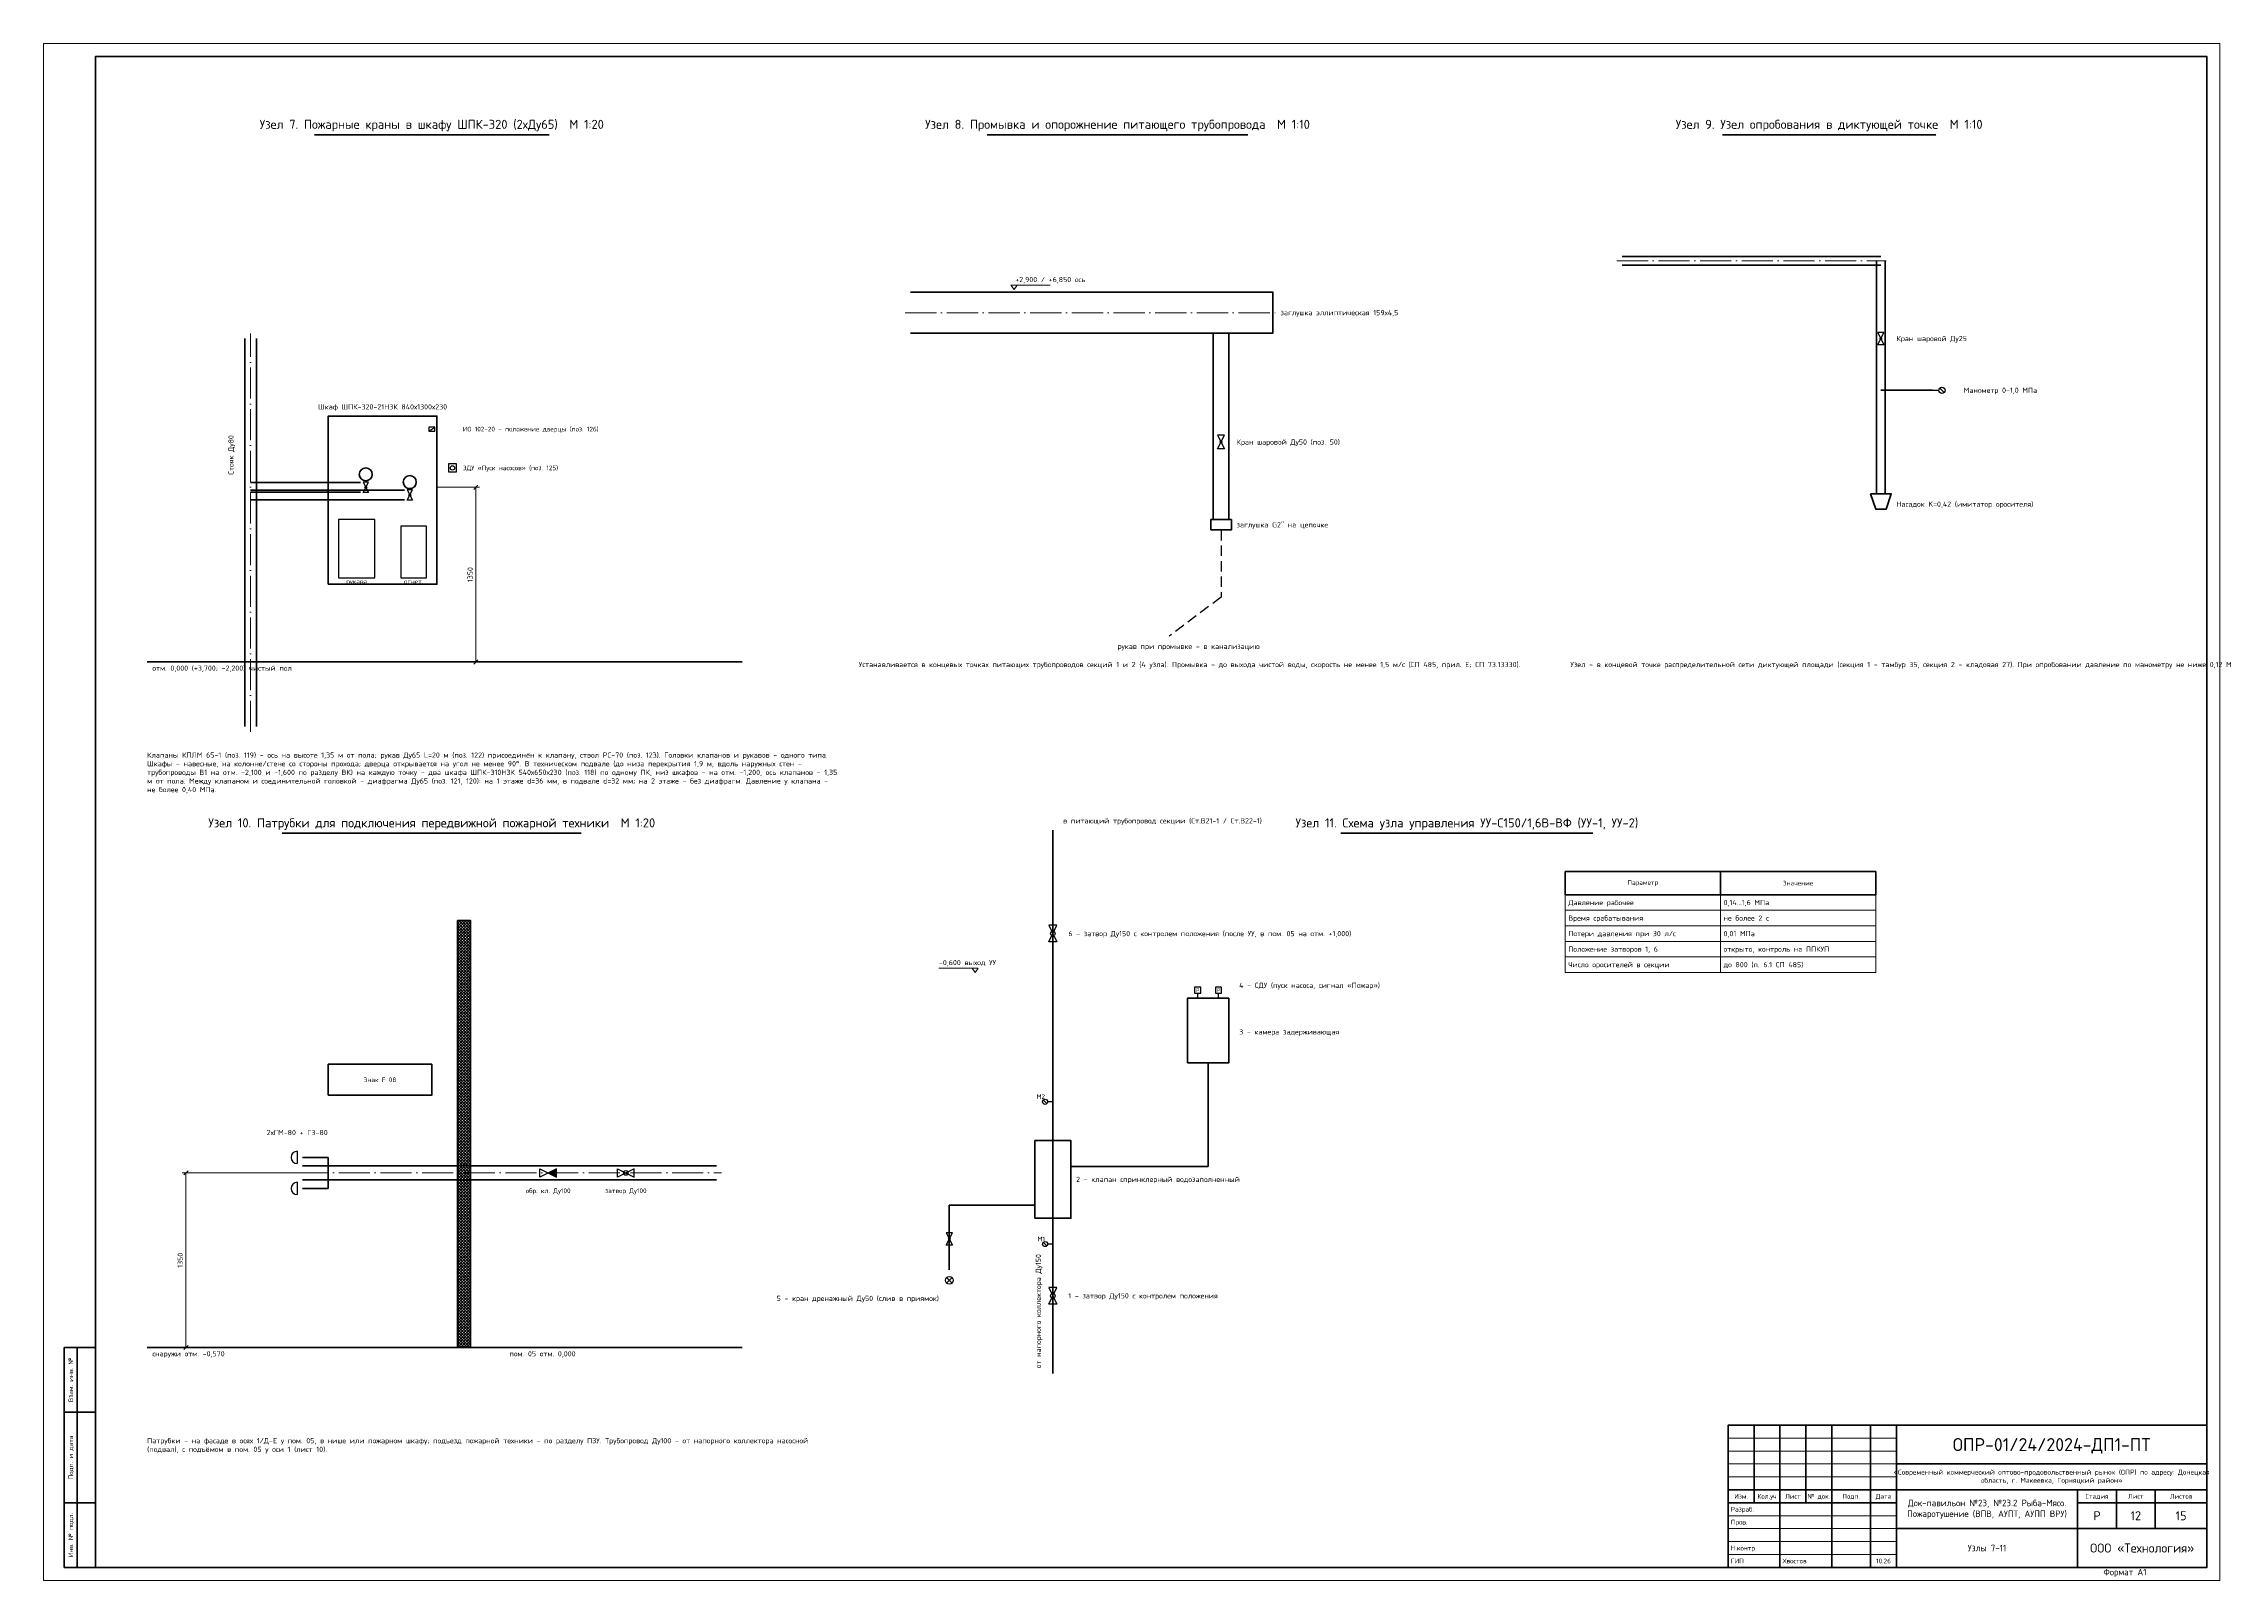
# Model space of a CAD drawing. Header units: millimetres. Extents: x 0 to 2118900, y -20000 to 84100.
# Drawn here: x 4500 to 5343, y -20000 to -19406 of the extents above; entities that cross this region are included whole.
import ezdxf
from ezdxf.enums import TextEntityAlignment as Align

# ---------------------------------------------------------------- set-up
doc = ezdxf.new("R2010")
doc.units = ezdxf.units.MM
doc.linetypes.add('ПТ_ШТРИХ', pattern=[6, 4, -2])
doc.linetypes.add('ПТ_ШТРИХПУНКТ', pattern=[16, 12, -2, 0, -2])
for name, color, linetype, lineweight in [('ПТ_арматура', 7, 'Continuous', 30), ('ПТ_В2', 3, 'Continuous', 50), ('ПТ_В21', 1, 'Continuous', 50), ('ПТ_В22', 6, 'Continuous', 50), ('ПТ_выноски', 7, 'Continuous', 13), ('ПТ_контур', 7, 'Continuous', 35), ('ПТ_оборудование', 7, 'Continuous', 35), ('ПТ_оси', 8, 'Continuous', 13), ('ПТ_размеры', 7, 'Continuous', 13), ('ПТ_рамка', 7, 'Continuous', 50), ('ПТ_рамка_тонк', 7, 'Continuous', 18), ('ПТ_текст', 7, 'Continuous', 18), ('ПТ_штриховка', 8, 'Continuous', 9)]:
    doc.layers.add(name, color=color, linetype=linetype, lineweight=lineweight)
doc.styles.add('ПТ', font='isocpeur.ttf')
doc.styles.add('ПТ_загл', font='isocpeur.ttf')

# ---------------------------------------------------------------- blocks, each defined once
blk = doc.blocks.new('V_GLOBE')
blk.add_lwpolyline([(-2, -1), (-2, 1), (2, -1), (2, 1)], close=True)
blk.add_circle((0, 0), 0.35)
blk = doc.blocks.new('BTN')
blk.add_lwpolyline([(-1.3, -1.3), (1.3, -1.3), (1.3, 1.3), (-1.3, 1.3)], close=True)
blk.add_circle((0, 0), 0.7)
blk = doc.blocks.new('DOORC')
blk.add_line((-1.2, -0.8), (1.2, 0.8))
blk.add_lwpolyline([(-1.2, -0.8), (1.2, -0.8), (1.2, 0.8), (-1.2, 0.8)], close=True)
blk = doc.blocks.new('V_BALL')
h = blk.add_hatch(color=7)
h.dxf.hatch_style = 1
h.paths.add_polyline_path([(0.5, 0, 1), (-0.5, 0, 1)])
blk.add_lwpolyline([(-2, -1), (-2, 1), (2, -1), (2, 1)], close=True)
blk = doc.blocks.new('MANOM')
for p, q in [((-0.5, 2.5), (0.6, 3.6)), ((0, 0), (0, 2))]:
    blk.add_line(p, q)
blk.add_circle((0, 3), 1)
blk = doc.blocks.new('GM80')
blk.add_lwpolyline([(0, -1.5), (0, 1.5)])
blk.add_arc((0, 0), 1.5, -90, 90)
blk = doc.blocks.new('V_CHECK')
h = blk.add_hatch(color=7)
h.dxf.hatch_style = 1
h.paths.add_polyline_path([(0, 0), (2, 1), (2, -1)])
blk.add_lwpolyline([(-2, -1), (-2, 1), (2, -1), (2, 1)], close=True)
blk = doc.blocks.new('V_BFLY')
blk.add_lwpolyline([(-2, -1), (-2, 1), (2, -1), (2, 1)], close=True)
blk.add_circle((0, 0), 0.55)
blk = doc.blocks.new('PSW')
blk.add_line((0, 0), (0, 1.6))
blk.add_lwpolyline([(-1, 1.6), (1, 1.6), (1, 3.6), (-1, 3.6)], close=True)
at = {"style": 'ПТ'}
blk.add_text('Р', height=1.2, dxfattribs=at).set_placement((0, 2.6), align=Align.MIDDLE_CENTER)
blk = doc.blocks.new('DRAIN')
for p, q in [((-1.06, -1.06), (1.06, 1.06)), ((-1.06, 1.06), (1.06, -1.06))]:
    blk.add_line(p, q)
blk.add_circle((0, 0), 1.5)

msp = doc.modelspace()

# ---------------------------------------------------------------- hatches: boundary and pattern name
at = {"layer": 'ПТ_штриховка'}
h = msp.add_hatch(dxfattribs=at)
h.set_pattern_fill('ANSI37', color=8, scale=0.25)
h.paths.add_polyline_path([(4660, -19910), (4665, -19910), (4665, -19745), (4660, -19745)])

# ---------------------------------------------------------------- linework, layer by layer
at = {"layer": 'ПТ_В2', "lineweight": 50}
for p, q in [((4577.77, -19670), (4577.77, -19520)), ((4582.23, -19670), (4582.23, -19520)), ((4600, -19836.5), (4610, -19836.5)), ((4610, -19836.5), (4610, -19848.5)), ((4600, -19839.8), (4760, -19839.8)), ((4600, -19845.2), (4760, -19845.2)), ((4600, -19848.5), (4610, -19848.5))]:
    msp.add_line(p, q, dxfattribs=at)
at = {"layer": 'ПТ_В2', "lineweight": 35}
for p, q in [((4580, -19575.6), (4622.5, -19575.6)), ((4580, -19578.6), (4639.5, -19578.6)), ((4580, -19579.4), (4622.5, -19579.4)), ((4580, -19582.4), (4639.5, -19582.4))]:
    msp.add_line(p, q, dxfattribs=at)
at = {"layer": 'ПТ_В2', "lineweight": 70}
msp.add_lwpolyline([(4890, -19920), (4890, -19710)], dxfattribs=at)
at = {"layer": 'ПТ_В2', "lineweight": 35}
for points in [[(4897, -19840), (4950, -19840), (4950, -19800)], [(4883, -19855), (4850, -19855), (4850, -19880)]]:
    msp.add_lwpolyline(points, dxfattribs=at)
at = {"layer": 'ПТ_В21', "lineweight": 50}
for p, q in [((4835, -19502.05), (4975, -19502.05)), ((4835, -19517.95), (4975, -19517.95)), ((4952, -19517.95), (4952, -19590)), ((4958, -19517.95), (4958, -19590))]:
    msp.add_line(p, q, dxfattribs=at)
at = {"layer": 'ПТ_В22', "lineweight": 50}
for p, q in [((5110, -19488.33), (5210, -19488.33)), ((5110, -19491.67), (5210, -19491.67)), ((5208.32, -19490), (5208.32, -19580)), ((5211.68, -19490), (5211.68, -19580))]:
    msp.add_line(p, q, dxfattribs=at)
at = {"layer": 'ПТ_В22', "lineweight": 35}
msp.add_line((5210, -19540), (5230, -19540), dxfattribs=at)
at = {"layer": 'ПТ_выноски', "linetype": 'ПТ_ШТРИХ', "lineweight": 25}
msp.add_lwpolyline([(4955, -19594), (4955, -19620), (4935, -19635)], dxfattribs=at)
at = {"layer": 'ПТ_контур', "lineweight": 35}
for p, q in [((4604.62, -19441.2), (4695.38, -19441.2)), ((4864.68, -19441.2), (4965.32, -19441.2)), ((5148.75, -19441.2), (5231.25, -19441.2)), ((4592.25, -19711.2), (4707.75, -19711.2)), ((5001.32, -19711.2), (5098.68, -19711.2))]:
    msp.add_line(p, q, dxfattribs=at)
at = {"layer": 'ПТ_контур', "lineweight": 70}
for p, q in [((4975, -19518), (4975, -19502)), ((4540, -19645), (4770, -19645)), ((4540, -19910), (4770, -19910))]:
    msp.add_line(p, q, dxfattribs=at)
at = {"layer": 'ПТ_контур', "lineweight": 35}
for points in [[(4951, -19594), (4959, -19594), (4959, -19590), (4951, -19590)], [(4660, -19910), (4665, -19910), (4665, -19745), (4660, -19745)], [(4610, -19812.5), (4650, -19812.5), (4650, -19800.5), (4610, -19800.5)]]:
    msp.add_lwpolyline(points, close=True, dxfattribs=at)
at = {"layer": 'ПТ_оборудование', "lineweight": 50}
for points in [[(4610, -19615), (4652, -19615), (4652, -19550), (4610, -19550)], [(4942, -19800), (4958, -19800), (4958, -19775), (4942, -19775)], [(4883, -19860), (4897, -19860), (4897, -19830), (4883, -19830)]]:
    msp.add_lwpolyline(points, close=True, dxfattribs=at)
at = {"layer": 'ПТ_оборудование', "lineweight": 35}
msp.add_lwpolyline([(5206, -19580), (5214, -19580), (5212, -19586), (5208, -19586)], close=True, dxfattribs=at)
at = {"layer": 'ПТ_оборудование', "lineweight": 25}
for points in [[(4614, -19612.5), (4628, -19612.5), (4628, -19590), (4614, -19590)], [(4638, -19612.5), (4648, -19612.5), (4648, -19592.5), (4638, -19592.5)]]:
    msp.add_lwpolyline(points, close=True, dxfattribs=at)
at = {"layer": 'ПТ_оборудование', "lineweight": 35}
for centre in [(4624.5, -19572.5), (4641.5, -19575.5)]:
    msp.add_circle(centre, 2.5, dxfattribs=at)
at = {"layer": 'ПТ_оси', "linetype": 'ПТ_ШТРИХПУНКТ', "lineweight": 13}
for p, q in [((5108, -19490), (5212, -19490)), ((4833, -19510), (4977, -19510)), ((4580, -19672), (4580, -19518)), ((4598, -19842.5), (4762, -19842.5))]:
    msp.add_line(p, q, dxfattribs=at)
at = {"layer": 'ПТ_размеры', "lineweight": 25}
for p, q in [((4666.2, -19578.3), (4667.8, -19576.7)), ((4666.2, -19645.8), (4667.8, -19644.2)), ((4554.2, -19843.3), (4555.8, -19841.7)), ((4554.2, -19910.8), (4555.8, -19909.2))]:
    msp.add_line(p, q, dxfattribs=at)
at = {"layer": 'ПТ_размеры'}
for p, q in [((4652, -19577.5), (4668.5, -19577.5)), ((4667, -19645), (4667, -19577.5)), ((4652, -19645), (4668.5, -19645)), ((4598, -19842.5), (4553.5, -19842.5)), ((4555, -19910), (4555, -19842.5)), ((4598, -19910), (4553.5, -19910))]:
    msp.add_line(p, q, dxfattribs=at)
at = {"layer": 'ПТ_рамка', "lineweight": 50}
for p, q in [((4513, -19935), (4513, -19910)), ((4513, -19970), (4513, -19935)), ((5161, -19970), (5161, -19940)), ((5171, -19970), (5171, -19940)), ((5181, -19970), (5181, -19940)), ((5191, -19970), (5191, -19940)), ((5206, -19970), (5206, -19940)), ((4513, -19995), (4513, -19970)), ((5151, -19965), (5216, -19965)), ((5151, -19970), (5216, -19970)), ((5171, -19995), (5171, -19970)), ((5191, -19995), (5191, -19970)), ((5206, -19995), (5206, -19970)), ((5216, -19965), (5336, -19965)), ((5286, -19970), (5336, -19970)), ((5301, -19980), (5301, -19965)), ((5316, -19980), (5316, -19965))]:
    msp.add_line(p, q, dxfattribs=at)
at = {"layer": 'ПТ_рамка', "lineweight": 18}
for p, q in [((5151, -19945), (5216, -19945)), ((5151, -19950), (5216, -19950)), ((5151, -19955), (5216, -19955)), ((5151, -19960), (5216, -19960)), ((5151, -19975), (5216, -19975)), ((5151, -19980), (5216, -19980)), ((5151, -19985), (5216, -19985)), ((5151, -19990), (5216, -19990))]:
    msp.add_line(p, q, dxfattribs=at)
at = {"layer": 'ПТ_рамка', "lineweight": 70}
for p, q in [((5216, -19995), (5216, -19940)), ((5216, -19955), (5336, -19955)), ((5286, -19995), (5286, -19965)), ((5216, -19980), (5336, -19980))]:
    msp.add_line(p, q, dxfattribs=at)
for points in [[(4520, -19995), (5336, -19995), (5336, -19411), (4520, -19411)], [(5151, -19995), (5336, -19995), (5336, -19940), (5151, -19940)]]:
    msp.add_lwpolyline(points, close=True, dxfattribs=at)
at = {"layer": 'ПТ_рамка', "lineweight": 50}
for points in [[(4508, -19935), (4520, -19935), (4520, -19910), (4508, -19910)], [(4508, -19970), (4520, -19970), (4520, -19935), (4508, -19935)], [(4508, -19995), (4520, -19995), (4520, -19970), (4508, -19970)]]:
    msp.add_lwpolyline(points, close=True, dxfattribs=at)
at = {"layer": 'ПТ_рамка_тонк', "lineweight": 35}
for p, q in [((5088, -19726), (5088, -19735)), ((5148, -19726), (5148, -19735)), ((5208, -19726), (5208, -19735))]:
    msp.add_line(p, q, dxfattribs=at)
at = {"layer": 'ПТ_рамка_тонк'}
for p, q in [((5088, -19735), (5088, -19741)), ((5148, -19735), (5148, -19741)), ((5208, -19735), (5208, -19741)), ((5088, -19741), (5208, -19741)), ((5088, -19741), (5088, -19747)), ((5148, -19741), (5148, -19747)), ((5208, -19741), (5208, -19747)), ((5088, -19747), (5208, -19747)), ((5088, -19747), (5088, -19753)), ((5088, -19753), (5208, -19753)), ((5088, -19753), (5088, -19759)), ((5148, -19747), (5148, -19753)), ((5148, -19753), (5148, -19759)), ((5208, -19747), (5208, -19753)), ((5208, -19753), (5208, -19759)), ((5088, -19759), (5208, -19759)), ((5088, -19759), (5088, -19765)), ((5148, -19759), (5148, -19765)), ((5208, -19759), (5208, -19765)), ((5088, -19765), (5208, -19765))]:
    msp.add_line(p, q, dxfattribs=at)
at = {"layer": 'ПТ_рамка_тонк', "lineweight": 13}
msp.add_lwpolyline([(4500, -20000), (5341, -20000), (5341, -19406), (4500, -19406)], close=True, dxfattribs=at)
at = {"layer": 'ПТ_рамка_тонк', "lineweight": 35}
msp.add_lwpolyline([(5088, -19735), (5208, -19735), (5208, -19726), (5088, -19726)], close=True, dxfattribs=at)
at = {"layer": 'ПТ_текст'}
for p, q in [((4875, -19499.4), (4889, -19499.4)), ((4860, -19763.4), (4846, -19763.4))]:
    msp.add_line(p, q, dxfattribs=at)
for points in [[(4875, -19501), (4873.8, -19499.4), (4876.2, -19499.4)], [(4860, -19765), (4858.8, -19763.4), (4861.2, -19763.4)]]:
    msp.add_lwpolyline(points, close=True, dxfattribs=at)

# ---------------------------------------------------------------- block references
at = {"layer": 'ПТ_арматура'}
for name, p, xscale, yscale, rotation in [('V_BALL', (5210, -19520), 1.2, 1.2, 90), ('MANOM', (5230, -19540), 1.2, 1.2, -90), ('V_BALL', (4955, -19560), 1.3, 1.3, 90), ('V_BFLY', (4890, -19750), 1.6, 1.6, 90), ('GM80', (4598, -19836.5), 1.6, 1.6, 180), ('GM80', (4598, -19848.5), 1.6, 1.6, 180), ('V_BALL', (4850, -19868), 1.2, 1.2, 90), ('V_BFLY', (4890, -19890), 1.6, 1.6, 90)]:
    msp.add_blockref(name, p, dxfattribs=dict(at, xscale=xscale, yscale=yscale, rotation=rotation))
for name, p in [('DOORC', (4650, -19555)), ('DRAIN', (4850, -19884))]:
    msp.add_blockref(name, p, dxfattribs=at)
at = {"layer": 'ПТ_арматура', "rotation": 90}
for name, p in [('V_GLOBE', (4624.5, -19577.5)), ('V_GLOBE', (4641.5, -19580.5)), ('MANOM', (4890, -19815)), ('MANOM', (4890, -19870))]:
    msp.add_blockref(name, p, dxfattribs=at)
at = {"layer": 'ПТ_арматура'}
for name, p, xscale, yscale in [('BTN', (4658, -19570), 1.2, 1.2), ('PSW', (4946, -19775), 1.2, 1.2), ('PSW', (4954, -19775), 1.2, 1.2), ('V_CHECK', (4695, -19842.5), 1.6, 1.6), ('V_BFLY', (4725, -19842.5), 1.6, 1.6)]:
    msp.add_blockref(name, p, dxfattribs=dict(at, xscale=xscale, yscale=yscale))

# ---------------------------------------------------------------- texts
at = {"layer": 'ПТ_текст'}
for s, height, style, p in [('Узел 7. Пожарные краны в шкафу ШПК-320 (2хДу65)  М 1:20', 3.5, 'ПТ_загл', (4650, -19440)), ('Узел 8. Промывка и опорожнение питающего трубопровода  М 1:10', 3.5, 'ПТ_загл', (4915, -19440)), ('Узел 9. Узел опробования в диктующей точке  М 1:10', 3.5, 'ПТ_загл', (5190, -19440)), ('Шкаф ШПК-320-21НЗК 840х1300х230', 2, 'ПТ', (4631, -19548)), ('Узел 10. Патрубки для подключения передвижной пожарной техники  М 1:20', 3.5, 'ПТ_загл', (4650, -19710)), ('Узел 11. Схема узла управления УУ-С150/1,6В-ВФ (УУ-1, УУ-2)', 3.5, 'ПТ_загл', (5050, -19710)), ('2хГМ-80 + ГЗ-80', 2, 'ПТ', (4598, -19828.5))]:
    msp.add_text(s, height=height, dxfattribs=dict(at, style=style)).set_placement(p, align=Align.BOTTOM_CENTER)
at = {"layer": 'ПТ_текст', "style": 'ПТ'}
for s, height, p in [('+2,900 / +6,850 ось', 2, (4875.5, -19498.8)), ('отм. 0,000 (+3,700; -2,200) чистый пол', 2, (4542, -19649)), ('в питающий трубопровод секции (Ст.В21-1 / Ст.В22-1)', 2, (4894, -19708)), ('-0,600 выход УУ', 2, (4846, -19762.8)), ('снаружи отм. -0,570', 2, (4542, -19914)), ('пом. 05 отм. 0,000', 2, (4680, -19914)), ('Формат A1', 2.5, (5296, -19998.8))]:
    msp.add_text(s, height=height, dxfattribs=at).set_placement(p, align=Align.BOTTOM_LEFT)
for s, height, p in [('заглушка эллиптическая 159х4,5', 2, (4978, -19510)), ('Кран шаровой Ду25', 2, (5216, -19520)), ('Манометр 0-1,0 МПа', 2, (5242, -19540)), ('ИО 102-20 - положение дверцы (поз. 126)', 1.8, (4662, -19555)), ('Кран шаровой Ду50 (поз. 50)', 2, (4961, -19560)), ('ЭДУ «Пуск насосов» (поз. 125)', 1.8, (4662, -19570)), ('Насадок K=0,42 (имитатор оросителя)', 2, (5216, -19584)), ('заглушка G2" на цепочке', 2, (4961, -19592)), ('Давление рабочее', 2, (5089.2, -19738)), ('Время срабатывания', 2, (5089.2, -19744)), ('0,14...1,6 МПа', 2, (5149.2, -19738)), ('не более 2 с', 2, (5149.2, -19744)), ('6 - затвор Ду150 с контролем положения (после УУ, в пом. 05 на отм. +1,000)', 2, (4896, -19750)), ('Потери давления при 30 л/с', 2, (5089.2, -19750)), ('0,01 МПа', 2, (5149.2, -19750)), ('Число оросителей в секции', 2, (5089.2, -19762)), ('Положение затворов 1, 6', 2, (5089.2, -19756)), ('до 800 (п. 6.1 СП 485)', 2, (5149.2, -19762)), ('открыто, контроль на ППКУП', 2, (5149.2, -19756)), ('4 - СДУ (пуск насоса, сигнал «Пожар»)', 2, (4962, -19770)), ('3 - камера задерживающая', 2, (4962, -19788)), ('2 - клапан спринклерный водозаполненный', 2, (4899, -19845)), ('1 - затвор Ду150 с контролем положения', 2, (4896, -19890)), ('Разраб.', 1.8, (5152, -19972.5)), ('Пров.', 1.8, (5152, -19977.5)), ('Н.контр.', 1.8, (5152, -19987.5)), ('ГИП', 1.8, (5152, -19992.5)), ('Хвостов', 1.8, (5172, -19992.5))]:
    msp.add_text(s, height=height, dxfattribs=at).set_placement(p, align=Align.MIDDLE_LEFT)
for s, p in [('Стояк Ду80', (4574, -19565)), ('1350', (4666.4, -19611.25)), ('1350', (4554.4, -19876.25))]:
    msp.add_text(s, height=2, rotation=90, dxfattribs=at).set_placement(p, align=Align.BOTTOM_CENTER)
for s, p in [('рукава', (4621, -19613)), ('огнет.', (4643, -19613)), ('обр. кл. Ду100', (4695, -19848.5)), ('затвор Ду100', (4725, -19848.5))]:
    msp.add_text(s, height=1.8, dxfattribs=at).set_placement(p, align=Align.TOP_CENTER)
msp.add_text('рукав при промывке - в канализацию', height=2, dxfattribs=at).set_placement((4915, -19638), align=Align.TOP_LEFT)
at = {"layer": 'ПТ_текст'}
for s, height, style, p in [('Знак F 08', 1.8, 'ПТ', (4630, -19806.5)), ('ОПР-01/24/2024-ДП1-ПТ', 5, 'ПТ_загл', (5276, -19947.5)), ('Изм.', 1.8, 'ПТ', (5156, -19967.5)), ('Кол.уч', 1.8, 'ПТ', (5166, -19967.5)), ('Лист', 1.8, 'ПТ', (5176, -19967.5)), ('№ док.', 1.8, 'ПТ', (5186, -19967.5)), ('Подп.', 1.8, 'ПТ', (5198.5, -19967.5)), ('Дата', 1.8, 'ПТ', (5211, -19967.5)), ('Стадия', 1.8, 'ПТ', (5293.5, -19967.5)), ('Лист', 1.8, 'ПТ', (5308.5, -19967.5)), ('Листов', 1.8, 'ПТ', (5326, -19967.5)), ('Р', 3.5, 'ПТ', (5293.5, -19975)), ('12', 3.5, 'ПТ', (5308.5, -19975)), ('15', 3.5, 'ПТ', (5326, -19975)), ('ООО «Технология»', 3.5, 'ПТ', (5311, -19987.5)), ('10.26', 1.8, 'ПТ', (5211, -19992.5))]:
    msp.add_text(s, height=height, dxfattribs=dict(at, style=style)).set_placement(p, align=Align.MIDDLE_CENTER)
at = {"layer": 'ПТ_текст', "style": 'ПТ'}
for s, p in [('М2', (4887, -19813)), ('М1', (4887, -19868))]:
    msp.add_text(s, height=1.8, dxfattribs=at).set_placement(p, align=Align.MIDDLE_RIGHT)
msp.add_text('от напорного коллектора Ду150', height=2, rotation=90, dxfattribs=at).set_placement((4886, -19918), align=Align.BOTTOM_LEFT)
msp.add_text('5 - кран дренажный Ду50 (слив в приямок)', height=2, dxfattribs=at).set_placement((4846, -19890), align=Align.TOP_RIGHT)
for s, p in [('Взам. инв. №', (4510.5, -19922.5)), ('Подп. и дата', (4510.5, -19952.5)), ('Инв. № подл.', (4510.5, -19982.5))]:
    msp.add_text(s, height=1.8, rotation=90, dxfattribs=at).set_placement(p, align=Align.MIDDLE_CENTER)
for s, insert, char_height, width, attachment_point in [('Устанавливается в концевых точках питающих трубопроводов секций 1 и 2 (4 узла). Промывка - до выхода чистой воды, скорость не менее 1,5 м/с (СП 485, прил. Е; СП 73.13330).', (4815, -19645), 2, 240, 1), ('Узел - в концевой точке распределительной сети диктующей площади (секция 1 - тамбур 35, секция 2 - кладовая 27). При опробовании давление по манометру не ниже 0,12 МПа (расчёт ПТ.РР).', (5090, -19645), 2, 240, 1), ('Клапаны КПЛМ 65-1 (поз. 119) - ось на высоте 1,35 м от пола; рукав Ду65 L=20 м (поз. 122) присоединён к клапану, ствол РС-70 (поз. 123). Головки клапанов и рукавов - одного типа. Шкафы - навесные, на колонне/стене со стороны прохода; дверца открывается на угол не менее 90°. В техническом подвале (до низа перекрытия 1,9 м, вдоль наружных стен - трубопроводы В1 на отм. -2,100 и -1,600 по разделу ВК) на каждую точку - два шкафа ШПК-310НЗК 540х650х230 (поз. 118) по одному ПК, низ шкафов - на отм. -1,200, ось клапанов - 1,35 м от пола. Между клапаном и соединительной головкой - диафрагма Ду65 (поз. 121, 120): на 1 этаже d=36 мм, в подвале d=32 мм; на 2 этаже - без диафрагм. Давление у клапана - не более 0,40 МПа.', (4540, -19680), 2, 240, 1), ('Параметр', (5118, -19730.5), 1.8, 58.5, 5), ('Значение', (5178, -19730.5), 1.8, 58.5, 5), ('Патрубки - на фасаде в осях 1/Д-Е у пом. 05, в нише или пожарном шкафу; подъезд пожарной техники - по разделу ПЗУ. Трубопровод Ду100 - от напорного коллектора насосной (подвал), с подъёмом в пом. 05 у оси 1 (лист 10).', (4540, -19945), 2, 240, 1), ('«Современный коммерческий оптово-продовольственный рынок (ОПР) по адресу: Донецкая область, г. Макеевка, Горняцкий район»', (5276, -19960), 1.9, 116, 5), ('Док-павильон №23, №23.2 Рыба-Мясо. Пожаротушение (ВПВ, АУПТ, АУПП ВРУ)', (5251, -19972.5), 2.5, 66, 5), ('Узлы 7-11', (5251, -19987.5), 2.5, 66, 5)]:
    msp.add_mtext(s, dxfattribs=dict(at, insert=insert, char_height=char_height, width=width, attachment_point=attachment_point))

doc.saveas('drawing.dxf')
